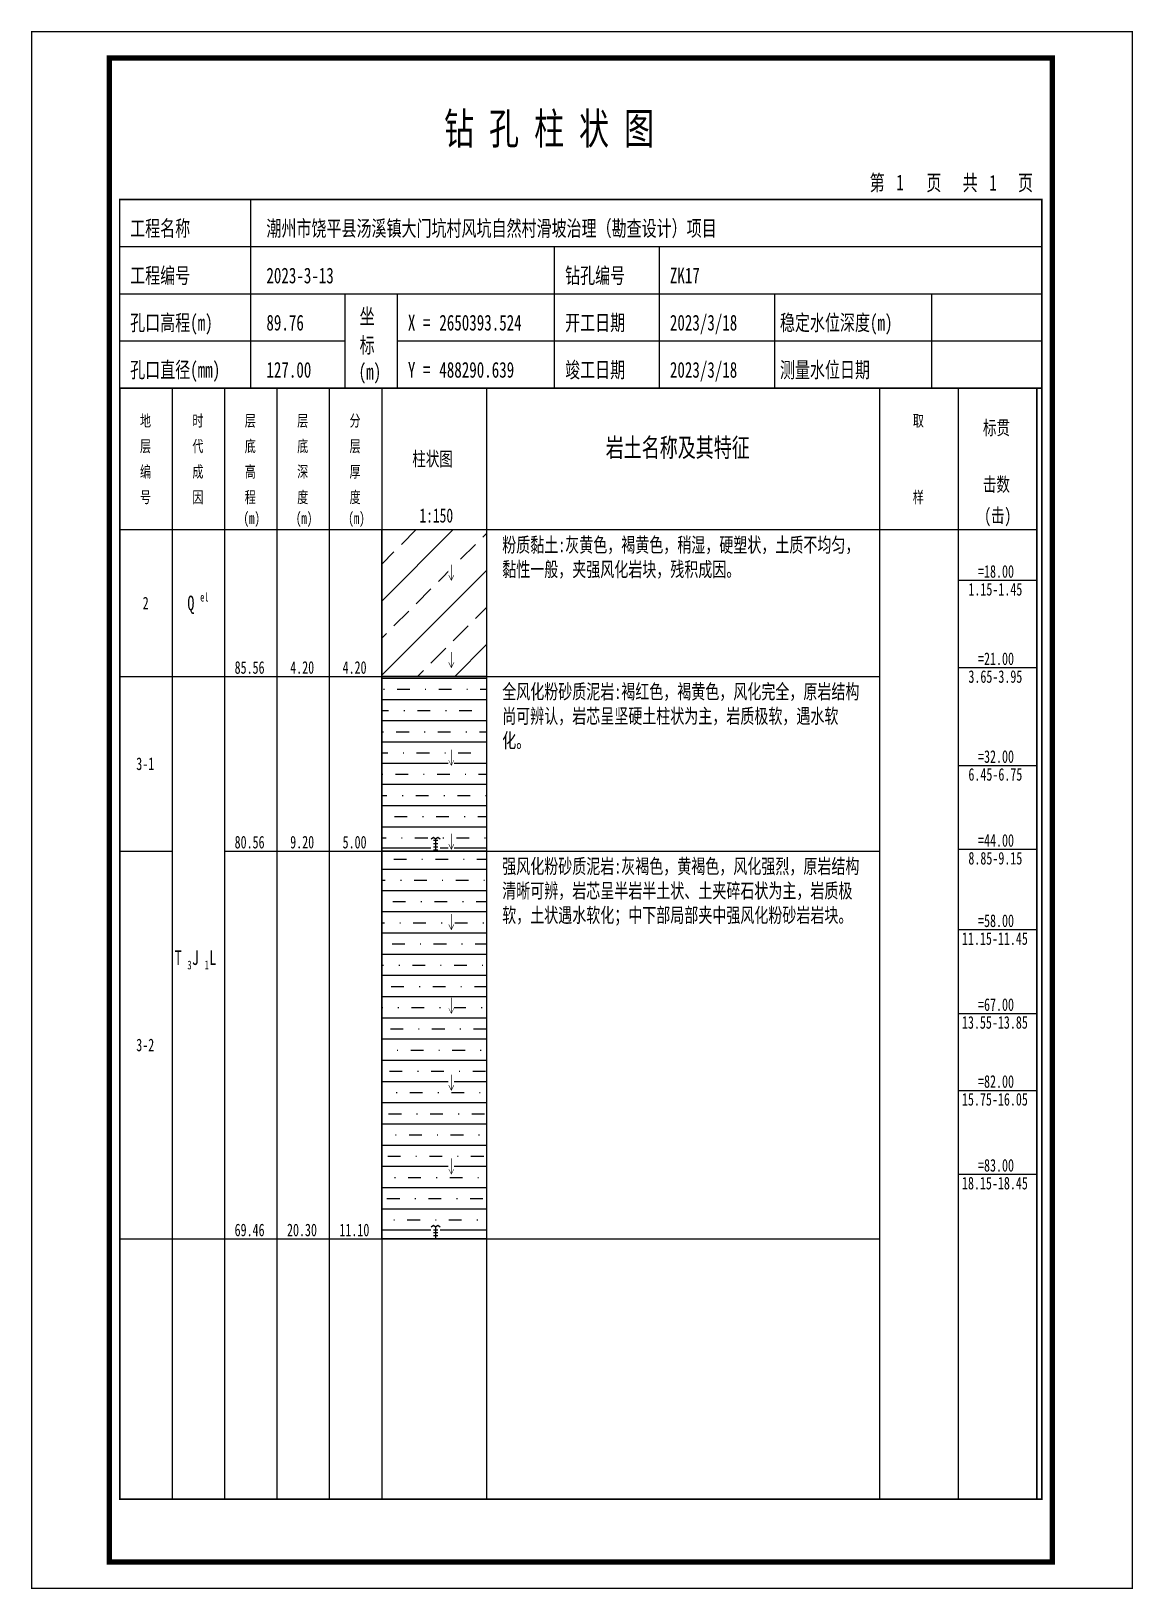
# Model space of a CAD drawing. Extents: x -17 to 4273, y -202 to 95.
# Drawn here: x 4063.1 to 4273.4, y -202.1 to 95.1 of the extents above; entities that cross this region are included whole.
import ezdxf
from ezdxf.enums import TextEntityAlignment as Align

# ---------------------------------------------------------------- set-up
doc = ezdxf.new("R2010")
doc.units = 0
doc.header["$MEASUREMENT"] = 0
doc.linetypes.add('DASHDOTX2', pattern=[2, 1, -0.5, 0, -0.5])
for name, color, linetype in [('GICAD_POUMIAN', 7, 'Continuous'), ('ZZT_BGBJ', 7, 'Continuous'), ('ZZT_FHD', 7, 'Continuous'), ('ZZT_TC', 7, 'Continuous')]:
    doc.layers.add(name, color=color, linetype=linetype)
doc.styles.add('BODYCONTENT', font='simfang.ttf', dxfattribs={"width": 0.7, "height": 2.8})
doc.styles.add('BODYTITLE', font='simfang.ttf', dxfattribs={"width": 0.7, "height": 3.6})
doc.styles.add('标注栏-第一列', font='', dxfattribs={"width": 0.7, "height": 3})
doc.styles.get('标注栏-第一列').set_extended_font_data('SimSun')
pattern_1 = [(0, (0, 0), (0, 4.05), []), (0, (3.24, 1.944), (4.05, 4.05), [0.162, -2.43, 2.43, -2.916])]

msp = doc.modelspace()

# ---------------------------------------------------------------- texts
at = {"layer": 'ZZT_TC', "color": 7, "style": 'BODYTITLE', "width": 0.7}
for s, height, p in [('地', 2.21, (4083.87, 19.03)), ('时', 2.21, (4093.87, 19.03)), ('层', 2.21, (4103.87, 19.03)), ('层', 2.21, (4113.87, 19.03)), ('分', 2.21, (4123.87, 19.03)), ('取', 2.21, (4231.37, 19.03)), ('标贯', 2.7, (4244.74, 17.28)), ('岩土名称及其特征', 3.6, (4172.75, 12.78)), ('层', 2.21, (4083.87, 14.16)), ('代', 2.21, (4093.87, 14.16)), ('底', 2.21, (4103.87, 14.16)), ('底', 2.21, (4113.87, 14.16)), ('层', 2.21, (4123.87, 14.16)), ('柱状图', 2.7, (4135.85, 11.34)), ('编', 2.21, (4083.87, 9.3)), ('成', 2.21, (4093.87, 9.3)), ('高', 2.21, (4103.87, 9.3)), ('深', 2.21, (4113.87, 9.3)), ('厚', 2.21, (4123.87, 9.3)), ('击数', 2.7, (4244.74, 6.48)), ('号', 2.21, (4083.87, 4.43)), ('因', 2.21, (4093.87, 4.43)), ('程', 2.21, (4103.87, 4.43)), ('度', 2.21, (4113.87, 4.43)), ('度', 2.21, (4123.87, 4.43)), ('样', 2.21, (4231.37, 4.43)), ('(m)', 2.213, (4103.62, 0.44)), ('(m)', 2.213, (4113.62, 0.44)), ('(m)', 2.213, (4123.62, 0.44)), ('1:150', 2.7, (4137.2, 0.54)), ('(击)', 2.7, (4245, 0.54))]:
    msp.add_text(s, height=height, dxfattribs=at).set_placement(p, align=Align.BOTTOM_LEFT)
at = {"layer": 'ZZT_TC', "color": 7, "style": 'BODYCONTENT', "width": 0.7}
for s, height, p in [('=18.00', 2.4, (4243.81, -9.17)), ('1.15-1.45', 2.4, (4241.97, -12.57)), ('2', 2.4, (4084.39, -15.2)), ('Q', 2.8, (4092.92, -15.4)), ('el', 1.68, (4095.36, -13.72)), ('=21.00', 2.4, (4243.81, -25.83)), ('85.56', 2.4, (4101.93, -27.5)), ('4.20', 2.4, (4112.54, -27.5)), ('4.20', 2.4, (4122.54, -27.5)), ('3.65-3.95', 2.4, (4241.97, -29.23)), ('3-1', 2.4, (4083.16, -45.87)), ('=32.00', 2.4, (4243.81, -44.5)), ('6.45-6.75', 2.4, (4241.97, -47.9)), ('80.56', 2.4, (4101.93, -60.83)), ('80.56', 2.4, (4101.93, -60.83)), ('9.20', 2.4, (4112.54, -60.83)), ('9.20', 2.4, (4112.54, -60.83)), ('5.00', 2.4, (4122.54, -60.83)), ('=44.00', 2.4, (4243.81, -60.5)), ('8.85-9.15', 2.4, (4241.97, -63.9)), ('=58.00', 2.4, (4243.81, -75.83)), ('11.15-11.45', 2.4, (4240.74, -79.23)), ('T', 2.8, (4090.49, -83.07)), ('3', 1.68, (4092.92, -83.91)), ('J', 2.8, (4093.78, -83.07)), ('1', 1.68, (4096.22, -83.91)), ('L', 2.8, (4097.08, -83.07)), ('=67.00', 2.4, (4243.81, -91.83)), ('13.55-13.85', 2.4, (4240.74, -95.23)), ('3-2', 2.4, (4083.16, -99.53)), ('=82.00', 2.4, (4243.81, -106.5)), ('15.75-16.05', 2.4, (4240.74, -109.9)), ('=83.00', 2.4, (4243.81, -122.5)), ('18.15-18.45', 2.4, (4240.74, -125.9)), ('69.46', 2.4, (4101.93, -134.83)), ('20.30', 2.4, (4111.93, -134.83)), ('11.10', 2.4, (4121.93, -134.83))]:
    msp.add_text(s, height=height, dxfattribs=at).set_placement(p)
at = {"layer": 'ZZT_TC', "color": 7, "char_height": 2.8, "width": 69, "attachment_point": 1, "style": 'BODYCONTENT'}
for s, insert in [('粉质黏土:灰黄色，褐黄色，稍湿，硬塑状，土质不均匀，黏性一般，夹强风化岩块，残积成因。', (4153, -1.5)), ('全风化粉砂质泥岩:褐红色，褐黄色，风化完全，原岩结构尚可辨认，岩芯呈坚硬土柱状为主，岩质极软，遇水软化。', (4153, -29.5)), ('强风化粉砂质泥岩:灰褐色，黄褐色，风化强烈，原岩结构清晰可辨，岩芯呈半岩半土状、土夹碎石状为主，岩质极软，土状遇水软化；中下部局部夹中强风化粉砂岩岩块。', (4153, -62.83))]:
    msp.add_mtext(s, dxfattribs=dict(at, insert=insert))

# ---------------------------------------------------------------- blocks, each defined once
blk = doc.blocks.new('FH_QUAN_C')
blk.add_wipeout([(0, 0), (1.13, 0), (1.13, 1.61), (0, 1.61)])
at = {"layer": 'GICAD_POUMIAN', "color": 1}
for p, q in [((0, 1.4), (0.28, 1.61)), ((0.28, 1.61), (0.56, 1.41)), ((0.28, 1.26), (0.86, 1.26)), ((0.28, 0.41), (0.86, 0.41)), ((0.29, 0.81), (0.84, 0.81)), ((0.56, 1.41), (0.84, 1.61)), ((0.56, 1.41), (0.56, 0)), ((0.84, 1.61), (1.13, 1.4)), ((0.28, 0), (0.86, 0))]:
    blk.add_line(p, q, dxfattribs=at)
blk = doc.blocks.new('FH_QIANG_C')
blk.add_wipeout([(0, 0), (1.13, 0), (1.13, 1.61), (0, 1.61)])
at = {"layer": 'GICAD_POUMIAN', "color": 1}
for p, q in [((0, 1.4), (0.28, 1.61)), ((0.28, 1.61), (0.56, 1.41)), ((0.28, 0.28), (0.86, 0.28)), ((0.29, 1.02), (0.84, 1.02)), ((0.29, 0.68), (0.84, 0.68)), ((0.56, 1.41), (0.84, 1.61)), ((0.56, 1.41), (0.56, 0)), ((0.84, 1.61), (1.13, 1.4))]:
    blk.add_line(p, q, dxfattribs=at)
blk = doc.blocks.new('zztSLbg')
blk.add_wipeout([(-0.05, -0.11), (1.04, -0.11), (1.04, 3), (-0.05, 3)])
at = {"color": 1, "const_width": 0.1}
for points in [[(0.5, 3), (0.5, 0)], [(0, 1), (0.5, 0), (1, 1)]]:
    blk.add_lwpolyline(points, dxfattribs=at)
blk = doc.blocks.new('block17', base_point=(16.77, 229))
for p, q in [((41.77, 229), (41.77, 265)), ((16.77, 256), (192.77, 256)), ((99.77, 229), (99.77, 256)), ((119.77, 229), (119.77, 256)), ((16.77, 247), (192.77, 247)), ((59.77, 229), (59.77, 247)), ((69.77, 229), (69.77, 247)), ((141.77, 229), (141.77, 247)), ((171.77, 229), (171.77, 247)), ((16.77, 238), (59.77, 238)), ((69.77, 238), (192.77, 238))]:
    blk.add_line(p, q)
for points, const_width in [([(0, 0), (210, 0), (210, 297), (0, 297)], 0.25), ([(14.77, 5), (194.77, 5), (194.77, 292), (14.77, 292)], 1), ([(16.77, 265), (192.77, 265), (192.77, 17), (16.77, 17)], 0.3)]:
    blk.add_lwpolyline(points, close=True, dxfattribs=dict(const_width=const_width))
at = {"const_width": 0.3}
blk.add_lwpolyline([(16.77, 229), (192.77, 229)], dxfattribs=at)
at = {"style": '标注栏-第一列', "width": 0.7}
for s, height, p in [('钻 孔 柱 状 图', 6, (78.67, 275.54)), ('第', 3, (159.9, 266.7)), (' 1', 3, (163.55, 266.75)), ('页', 3, (170.73, 266.7)), ('共', 3, (177.65, 266.7)), (' 1', 3, (181.31, 266.7)), ('页', 3, (188.21, 266.7)), ('工程名称', 3, (18.77, 258)), ('潮州市饶平县汤溪镇大门坑村风坑自然村滑坡治理（勘查设计）项目', 3, (44.77, 258)), ('工程编号', 3, (18.77, 249)), ('2023-3-13', 3, (44.77, 249)), ('钻孔编号', 3, (101.77, 249)), ('ZK17', 3, (121.77, 249)), ('坐', 3, (62.56, 241.24)), ('孔口高程(m)', 3, (18.77, 240)), ('89.76', 3, (44.77, 240)), ('X =', 3, (71.77, 240)), ('2650393.524', 3, (77.77, 240)), ('开工日期', 3, (101.77, 240)), ('2023/3/18', 3, (121.77, 240)), ('稳定水位深度(m)', 3, (142.77, 240)), ('标', 3, (62.56, 235.7)), ('孔口直径(mm)', 3, (18.77, 231)), ('127.00', 3, (44.77, 231)), ('(m) ', 3, (62.37, 230.65)), ('Y =', 3, (71.77, 231)), ('488290.639', 3, (77.77, 231)), ('竣工日期', 3, (101.77, 231)), ('2023/3/18', 3, (121.77, 231)), ('测量水位日期', 3, (142.77, 231))]:
    blk.add_text(s, height=height, dxfattribs=at).set_placement(p)

# ---------------------------------------------------------------- hatches: boundary and pattern name
at = {"layer": 'ZZT_TC'}
h = msp.add_hatch(dxfattribs=at)
h.set_pattern_fill('GKFZNT', color=256, style=0)
h.set_pattern_definition([(45, (0, 0), (-7.071068, 7.071068), []), (45, (7.071, 0), (-7.071068, 7.071068), [4, -2])])
h.paths.add_polyline_path([(4130, 0), (4150, 0), (4150, -28), (4130, -28)], flags=0)
h = msp.add_hatch(dxfattribs=at)
h.set_pattern_fill('GKFSZNY', color=256, style=0)
h.set_pattern_definition(pattern_1)
h.paths.add_polyline_path([(4130, -28), (4150, -28), (4150, -61.33), (4130, -61.33)], flags=0)

# ---------------------------------------------------------------- linework, layer by layer
at = {"layer": 'ZZT_FHD', "linetype": 'DASHDOTX2'}
msp.add_line((4130, -28), (4150, -28), dxfattribs=at)
at = {"layer": 'ZZT_TC'}
for p, q in [((4080, 27), (4080, -185)), ((4090, 27), (4090, -185)), ((4100, 27), (4100, -185)), ((4110, 27), (4110, -185)), ((4120, 27), (4120, -185)), ((4130, 27), (4130, -185)), ((4150, 27), (4150, -185)), ((4225, 27), (4225, -185)), ((4240, 27), (4240, -185)), ((4255, 27), (4255, -185)), ((4240, -9.67), (4255, -9.67)), ((4240, -26.33), (4255, -26.33)), ((4080, -28), (4090, -28)), ((4090, -28), (4100, -28)), ((4100, -28), (4110, -28)), ((4110, -28), (4120, -28)), ((4120, -28), (4130, -28)), ((4150, -28), (4225, -28)), ((4240, -45), (4255, -45)), ((4080, -61.33), (4090, -61.33)), ((4100, -61.33), (4110, -61.33)), ((4100, -61.33), (4110, -61.33)), ((4110, -61.33), (4120, -61.33)), ((4110, -61.33), (4120, -61.33)), ((4120, -61.33), (4130, -61.33)), ((4150, -61.33), (4225, -61.33)), ((4240, -61), (4255, -61)), ((4240, -76.33), (4255, -76.33)), ((4240, -92.33), (4255, -92.33)), ((4240, -107), (4255, -107)), ((4240, -123), (4255, -123)), ((4080, -135.33), (4090, -135.33)), ((4090, -135.33), (4100, -135.33)), ((4100, -135.33), (4110, -135.33)), ((4110, -135.33), (4120, -135.33)), ((4120, -135.33), (4130, -135.33)), ((4130, -135.33), (4150, -135.33)), ((4150, -135.33), (4225, -135.33))]:
    msp.add_line(p, q, dxfattribs=at)
at = {"layer": 'ZZT_TC', "color": 7, "const_width": 0.3}
msp.add_lwpolyline([(4080, 0), (4255, 0)], dxfattribs=at)
at = {"layer": 'ZZT_TC'}
for points in [[(4130, 0), (4150, 0), (4150, -28), (4130, -28)], [(4130, -28), (4150, -28), (4150, -61.33), (4130, -61.33)]]:
    msp.add_lwpolyline(points, close=True, dxfattribs=at)

msp.set_redraw_order([(e.dxf.handle, doc.entitydb.next_handle()) for e in msp.query("TEXT MTEXT ATTDEF DIMENSION ARC_DIMENSION")])  # texts and dimensions are drawn at this point

# ---------------------------------------------------------------- next in the draw order: block references
at = {"layer": 'ZZT_BGBJ'}
for p in [(4142.79, -9.67), (4142.79, -26.33), (4142.79, -45)]:
    msp.add_blockref('zztSLbg', p, dxfattribs=at)
at = {"layer": 'ZZT_FHD', "linetype": 'DASHDOTX2', "xscale": 1.5, "yscale": 1.5}
msp.add_blockref('FH_QUAN_C', (4139.44, -61.13), dxfattribs=at)

# ---------------------------------------------------------------- next in the draw order: hatches: boundary and pattern name
at = {"layer": 'ZZT_TC'}
h = msp.add_hatch(dxfattribs=at)
h.set_pattern_fill('GKFSZNY', color=256, style=0)
h.set_pattern_definition(pattern_1)
h.paths.add_polyline_path([(4130, -61.33), (4150, -61.33), (4150, -135.33), (4130, -135.33)], flags=0)

# ---------------------------------------------------------------- next in the draw order: linework, layer by layer
at = {"layer": 'ZZT_FHD', "linetype": 'DASHDOTX2'}
msp.add_line((4130, -61.33), (4150, -61.33), dxfattribs=at)
at = {"layer": 'ZZT_TC'}
msp.add_lwpolyline([(4130, -61.33), (4150, -61.33), (4150, -135.33), (4130, -135.33)], close=True, dxfattribs=at)

# ---------------------------------------------------------------- next in the draw order: block references
at = {"layer": 'ZZT_BGBJ'}
for p in [(4142.79, -61), (4142.79, -76.33), (4142.79, -92.33), (4142.79, -107), (4142.79, -123)]:
    msp.add_blockref('zztSLbg', p, dxfattribs=at)
at = {"layer": 'ZZT_FHD', "linetype": 'DASHDOTX2', "xscale": 1.5, "yscale": 1.5}
msp.add_blockref('FH_QIANG_C', (4139.44, -135.13), dxfattribs=at)

# ---------------------------------------------------------------- next in the draw order: linework, layer by layer
at = {"layer": 'ZZT_FHD', "linetype": 'DASHDOTX2'}
msp.add_line((4130, -135.33), (4150, -135.33), dxfattribs=at)
at = {"layer": 'ZZT_TC', "color": 7, "const_width": 0.3, "flags": 128}
msp.add_lwpolyline([(4080, 27), (4255, 27), (4255, -185), (4080, -185)], close=True, dxfattribs=at)

# ---------------------------------------------------------------- next in the draw order: block references
at = {"layer": 'ZZT_TC'}
msp.add_blockref('block17', (4080, 27), dxfattribs=at)

doc.saveas('drawing.dxf')
